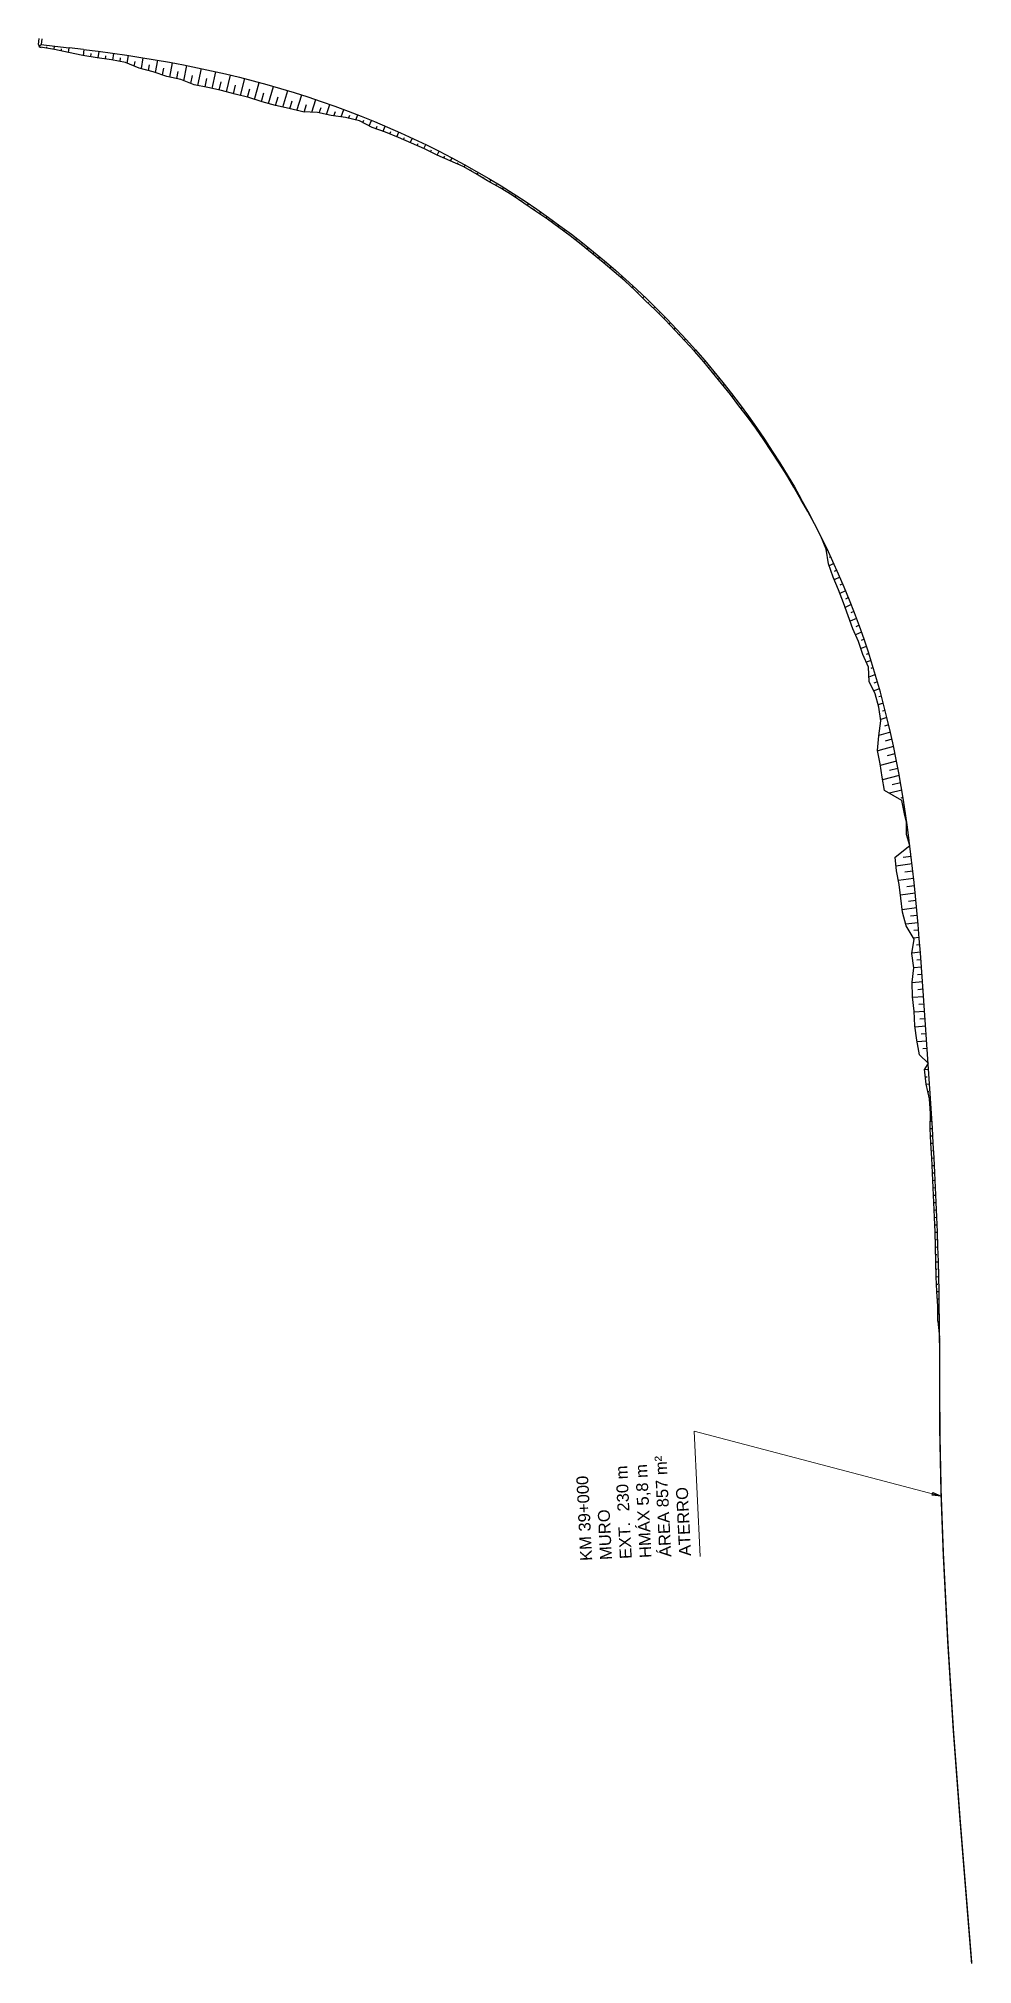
# Model space of a CAD drawing. Header units: metres. Extents: x 288738 to 324331, y 7399322 to 7465117.
# Drawn here: x 321207 to 321522, y 7424054 to 7424703 of the extents above; entities that cross this region are included whole.
import ezdxf

# ---------------------------------------------------------------- set-up
doc = ezdxf.new("R2010")
doc.units = ezdxf.units.M
doc.header["$LTSCALE"] = 10
for name, color, linetype in [('F-HZ-ATERRO-TALUDE', 110, 'Continuous'), ('F-HZ-MUROS', 210, 'Continuous'), ('F-HZ-PIANO-CORTE', 10, 'Continuous'), ('F-HZ-TALUDE', 2, 'Continuous')]:
    doc.layers.add(name, color=color, linetype=linetype)
doc.layers.add('U-HZ-TEXTO-MUROS', color=2, linetype='Continuous', lineweight=0)
doc.styles.add('ARIAL', font='arial.ttf')
doc.styles.add('DIM', font='arial.ttf', dxfattribs={"width": 0.8})
doc.dimstyles.new('U-1_2000', dxfattribs={"dimscale": 2, "dimtxt": 1.5, "dimasz": 0.75, "dimexe": 0.75, "dimexo": 0.75, "dimgap": 0.25, "dimtad": 1, "dimzin": 4, "dimtxsty": 'DIM', "dimblk": 'ARCHTICK', "dimcen": 0.7, "dimdle": 0.75, "dimclrd": 256, "dimclre": 256, "dimclrt": 256, "dimaunit": 1, "dimadec": 3, "dimazin": 2, "dimtfac": 1, "dimtofl": 0, "dimtmove": 0, "dimatfit": 3, "dimldrblk": 'CLOSEDBLANK', "dimfxl": 0, "dimtolj": 1, "dimtzin": 0, "dimlwd": -1, "dimlwe": -1, "dimarcsym": 0})

msp = doc.modelspace()

# ---------------------------------------------------------------- texts
at = {"layer": 'U-HZ-TEXTO-MUROS', "linetype": 'Continuous', "lineweight": -3, "insert": (321426.863, 7424191.313), "char_height": 4, "attachment_point": 7, "rotation": 92.817007, "style": 'ARIAL'}
msp.add_mtext('{\\C256;KM 39+000\\PMURO\\PEXT.^I230 m\\PHMÁX 5,8 m\\PÁREA 857 m²\\PATERRO}', dxfattribs=at)

# ---------------------------------------------------------------- blocks, each defined once
blk = doc.blocks.new('_ArchTick')
at = {"color": 0, "linetype": 'ByBlock', "const_width": 0.15}
blk.add_lwpolyline([(-0.5, -0.5), (0.5, 0.5)], dxfattribs=at)

# ---------------------------------------------------------------- linework, layer by layer
at = {"layer": 'F-HZ-ATERRO-TALUDE', "linetype": 'Continuous', "lineweight": -3}
for p, q in [((321470.621, 7424534.785), (321470.602, 7424534.774)), ((321471.715, 7424532.537), (321471.642, 7424532.496)), ((321472.803, 7424530.286), (321472.43, 7424530.082)), ((321473.861, 7424528.021), (321473.339, 7424527.741)), ((321474.908, 7424525.751), (321473.339, 7424524.926)), ((321475.929, 7424523.469), (321475.053, 7424523.017)), ((321476.935, 7424521.18), (321475.066, 7424520.235)), ((321478.883, 7424516.576), (321476.951, 7424515.637)), ((321477.919, 7424518.882), (321476.972, 7424518.413)), ((321479.83, 7424514.262), (321478.839, 7424513.79)), ((321480.752, 7424511.938), (321478.717, 7424510.99)), ((321481.661, 7424509.609), (321480.616, 7424509.132)), ((321482.541, 7424507.269), (321480.412, 7424506.318)), ((321484.25, 7424502.571), (321482.238, 7424501.71)), ((321483.413, 7424504.926), (321482.33, 7424504.453)), ((321485.879, 7424497.844), (321484.033, 7424497.089)), ((321485.083, 7424500.214), (321484.163, 7424499.829)), ((321486.668, 7424495.472), (321485.76, 7424495.109)), ((321487.426, 7424493.089), (321485.84, 7424492.47)), ((321488.891, 7424488.309), (321486.701, 7424487.494)), ((321488.172, 7424490.703), (321487.379, 7424490.401)), ((321490.275, 7424483.504), (321488.356, 7424482.825)), ((321489.594, 7424485.91), (321488.411, 7424485.48)), ((321491.576, 7424478.676), (321489.886, 7424478.109)), ((321490.934, 7424481.093), (321490.082, 7424480.799)), ((321492.192, 7424476.254), (321491.267, 7424475.951)), ((321493.936, 7424468.959), (321490.111, 7424467.812)), ((321492.796, 7424473.828), (321490.699, 7424473.161)), ((321493.369, 7424471.394), (321491.921, 7424470.947)), ((321494.998, 7424464.074), (321489.695, 7424462.575)), ((321494.469, 7424466.517), (321492.17, 7424465.847)), ((321495.99, 7424459.173), (321490.565, 7424457.734)), ((321495.498, 7424461.624), (321492.818, 7424460.89)), ((321496.457, 7424456.717), (321493.698, 7424456.009)), ((321496.913, 7424454.259), (321491.341, 7424452.878)), ((321497.772, 7424449.333), (321493.615, 7424448.374)), ((321497.35, 7424451.798), (321494.57, 7424451.132)), ((321498.179, 7424446.867), (321497.473, 7424446.71)), ((321498.569, 7424444.397), (321498.149, 7424444.308)), ((321498.951, 7424441.927), (321498.786, 7424441.893)), ((321501.236, 7424424.577), (321495.826, 7424423.746)), ((321500.948, 7424427.061), (321498.27, 7424426.631)), ((321501.789, 7424419.608), (321496.635, 7424418.88)), ((321501.518, 7424422.093), (321498.834, 7424421.697)), ((321502.051, 7424417.122), (321499.54, 7424416.781)), ((321502.304, 7424414.635), (321497.314, 7424413.986)), ((321502.548, 7424412.146), (321500.083, 7424411.839)), ((321502.785, 7424409.658), (321497.936, 7424409.078)), ((321503.234, 7424404.678), (321499.127, 7424404.226)), ((321503.012, 7424407.168), (321500.745, 7424406.908)), ((321503.654, 7424399.696), (321501.717, 7424399.499)), ((321503.446, 7424402.187), (321501.891, 7424402.022)), ((321503.855, 7424397.204), (321502.717, 7424397.092)), ((321504.054, 7424394.712), (321501.191, 7424394.442)), ((321504.244, 7424392.219), (321502.863, 7424392.093)), ((321504.795, 7424384.739), (321501.345, 7424384.456)), ((321504.434, 7424389.726), (321501.819, 7424389.497)), ((321504.614, 7424387.233), (321503.094, 7424387.104)), ((321505.143, 7424379.751), (321501.448, 7424379.465)), ((321504.969, 7424382.245), (321503.176, 7424382.103)), ((321505.485, 7424374.763), (321501.964, 7424374.504)), ((321505.314, 7424377.257), (321503.516, 7424377.122)), ((321505.655, 7424372.269), (321503.87, 7424372.14)), ((321505.824, 7424369.774), (321502.247, 7424369.522)), ((321506.159, 7424364.786), (321502.955, 7424364.566)), ((321505.992, 7424367.28), (321504.289, 7424367.162)), ((321506.327, 7424362.291), (321504.882, 7424362.193))]:
    msp.add_line(p, q, dxfattribs=at)
at = {"layer": 'F-HZ-MUROS', "linetype": 'Continuous', "lineweight": -3, "const_width": 0.5}
msp.add_lwpolyline([(321510.519, 7424264.852, -0.0023601), (321510.53, 7424253.098, 0.0122254), (321511.797, 7424191.749, 0.0089049), (321517.429, 7424102.365), (321521.358, 7424053.803)], format="xyb", dxfattribs=at)
at = {"layer": 'F-HZ-PIANO-CORTE'}
for p, q in [((321207.173, 7424700.041), (321207.865, 7424700.647)), ((321209.725, 7424699.444), (321209.777, 7424699.943)), ((321212.196, 7424699.076), (321212.315, 7424700.181)), ((321214.646, 7424698.521), (321214.723, 7424699.213)), ((321217.092, 7424697.959), (321217.285, 7424699.628)), ((321222.113, 7424696.929), (321222.371, 7424699.024)), ((321224.574, 7424696.538), (321224.713, 7424697.624)), ((321227.035, 7424696.15), (321227.331, 7424698.392)), ((321229.499, 7424695.789), (321229.654, 7424696.923)), ((321231.96, 7424695.409), (321232.285, 7424697.716)), ((321234.407, 7424694.946), (321234.583, 7424696.151)), ((321236.837, 7424694.371), (321237.232, 7424696.993)), ((321241.586, 7424692.583), (321242.172, 7424696.221)), ((321239.207, 7424693.432), (321239.455, 7424695.021)), ((321243.995, 7424691.951), (321244.317, 7424693.883)), ((321246.389, 7424691.251), (321247.104, 7424695.399)), ((321248.757, 7424690.422), (321249.162, 7424692.694)), ((321251.143, 7424689.723), (321252.027, 7424694.521)), ((321253.561, 7424689.212), (321254.022, 7424691.636)), ((321255.935, 7424688.484), (321256.938, 7424693.584)), ((321258.256, 7424687.514), (321258.823, 7424690.304)), ((321260.63, 7424686.833), (321261.837, 7424692.587)), ((321263.055, 7424686.402), (321263.669, 7424689.234)), ((321265.464, 7424685.895), (321266.723, 7424691.526)), ((321270.245, 7424684.735), (321271.595, 7424690.401)), ((321275.004, 7424683.508), (321276.45, 7424689.206)), ((321267.86, 7424685.338), (321268.511, 7424688.156)), ((321272.623, 7424684.11), (321273.324, 7424686.964)), ((321277.387, 7424682.913), (321278.13, 7424685.75)), ((321279.739, 7424682.204), (321281.287, 7424687.939)), ((321282.082, 7424681.472), (321282.891, 7424684.378)), ((321284.445, 7424680.814), (321286.103, 7424686.598)), ((321286.81, 7424680.164), (321287.658, 7424683.036)), ((321289.202, 7424679.597), (321290.899, 7424685.182)), ((321293.987, 7424678.447), (321295.671, 7424683.691)), ((321291.595, 7424679.028), (321292.442, 7424681.74)), ((321296.409, 7424677.946), (321297.229, 7424680.434)), ((321298.978, 7424677.866), (321300.419, 7424682.125)), ((321301.52, 7424677.675), (321302.153, 7424679.497)), ((321303.953, 7424677.143), (321305.143, 7424680.485)), ((321306.411, 7424676.667), (321306.953, 7424678.154)), ((321308.917, 7424676.304), (321309.84, 7424678.772)), ((321311.4, 7424675.856), (321311.79, 7424676.872)), ((321313.844, 7424675.286), (321314.509, 7424676.985)), ((321316.173, 7424674.416), (321316.503, 7424675.24)), ((321318.377, 7424673.239), (321319.151, 7424675.125)), ((321320.665, 7424672.272), (321321.062, 7424673.219)), ((321323.018, 7424671.457), (321323.762, 7424673.193)), ((321325.34, 7424670.563), (321325.697, 7424671.38)), ((321327.645, 7424669.629), (321328.343, 7424671.189)), ((321329.93, 7424668.647), (321330.275, 7424669.401)), ((321332.209, 7424667.648), (321332.892, 7424669.113)), ((321334.479, 7424666.63), (321334.815, 7424667.336)), ((321336.748, 7424665.608), (321337.406, 7424666.965)), ((321338.992, 7424664.532), (321339.319, 7424665.193)), ((321341.233, 7424663.45), (321341.884, 7424664.74)), ((321343.515, 7424662.446), (321343.809, 7424663.018)), ((321345.8, 7424661.441), (321346.321, 7424662.436)), ((321348.084, 7424660.43), (321348.303, 7424660.839)), ((321350.352, 7424659.383), (321350.718, 7424660.055)), ((321352.522, 7424658.153), (321352.71, 7424658.493)), ((321354.681, 7424656.906), (321355.074, 7424657.6)), ((321356.808, 7424655.602), (321357.021, 7424655.971)), ((321358.955, 7424654.333), (321359.386, 7424655.07)), ((321361.145, 7424653.138), (321361.335, 7424653.457)), ((321363.305, 7424651.891), (321363.655, 7424652.466)), ((321365.42, 7424650.567), (321365.596, 7424650.852)), ((321367.512, 7424649.208), (321367.878, 7424649.79)), ((321369.581, 7424647.814), (321369.777, 7424648.12)), ((321371.647, 7424646.416), (321372.055, 7424647.041)), ((321373.711, 7424645.015), (321373.919, 7424645.329)), ((321375.78, 7424643.622), (321376.184, 7424644.222)), ((321377.852, 7424642.234), (321378.042, 7424642.511)), ((321379.871, 7424640.768), (321380.263, 7424641.331)), ((321381.87, 7424639.275), (321382.079, 7424639.57)), ((321383.878, 7424637.796), (321384.293, 7424638.371)), ((321385.888, 7424636.319), (321386.091, 7424636.596)), ((321387.854, 7424634.783), (321388.271, 7424635.343)), ((321389.815, 7424633.24), (321390.031, 7424633.526)), ((321391.748, 7424631.663), (321392.197, 7424632.246)), ((321393.681, 7424630.087), (321393.913, 7424630.383)), ((321395.628, 7424628.528), (321396.069, 7424629.083)), ((321397.564, 7424626.957), (321397.776, 7424627.219)), ((321399.453, 7424625.327), (321399.886, 7424625.854)), ((321401.34, 7424623.695), (321401.558, 7424623.957)), ((321403.223, 7424622.059), (321403.647, 7424622.559)), ((321405.089, 7424620.404), (321405.298, 7424620.647)), ((321406.923, 7424618.712), (321407.351, 7424619.201)), ((321408.737, 7424616.999), (321408.959, 7424617.249)), ((321410.527, 7424615.259), (321410.997, 7424615.779)), ((321412.322, 7424613.528), (321412.559, 7424613.786)), ((321414.124, 7424611.803), (321414.583, 7424612.296)), ((321415.905, 7424610.057), (321416.128, 7424610.293)), ((321417.674, 7424608.299), (321418.109, 7424608.751)), ((321419.404, 7424606.5), (321419.625, 7424606.727)), ((321421.117, 7424604.686), (321421.574, 7424605.147)), ((321422.828, 7424602.871), (321423.053, 7424603.094)), ((321424.538, 7424601.055), (321424.977, 7424601.483)), ((321426.229, 7424599.221), (321426.438, 7424599.422)), ((321427.917, 7424597.384), (321428.316, 7424597.762)), ((321429.555, 7424595.502), (321429.754, 7424595.687)), ((321431.188, 7424593.614), (321431.588, 7424593.981)), ((321432.769, 7424591.682), (321432.982, 7424591.874)), ((321434.35, 7424589.749), (321434.795, 7424590.145)), ((321435.925, 7424587.815), (321436.148, 7424588.009)), ((321437.497, 7424585.877), (321437.935, 7424586.254)), ((321439.058, 7424583.931), (321439.268, 7424584.109)), ((321440.606, 7424581.975), (321441.008, 7424582.31)), ((321442.131, 7424580.001), (321442.325, 7424580.159)), ((321443.655, 7424578.025), (321444.013, 7424578.314)), ((321445.177, 7424576.048), (321445.334, 7424576.173)), ((321446.665, 7424574.045), (321446.949, 7424574.267)), ((321448.126, 7424572.021), (321448.26, 7424572.124)), ((321449.567, 7424569.982), (321449.815, 7424570.17)), ((321450.998, 7424567.936), (321451.112, 7424568.021)), ((321452.373, 7424565.851), (321452.611, 7424566.025)), ((321453.732, 7424563.754), (321453.86, 7424563.846)), ((321455.102, 7424561.668), (321455.335, 7424561.832)), ((321456.475, 7424559.582), (321456.576, 7424559.653)), ((321457.813, 7424557.475), (321457.986, 7424557.593)), ((321459.145, 7424555.363), (321459.218, 7424555.412)), ((321460.424, 7424553.216), (321460.565, 7424553.309)), ((321461.694, 7424551.065), (321461.762, 7424551.109)), ((321462.928, 7424548.892), (321463.069, 7424548.982)), ((321464.158, 7424546.717), (321464.227, 7424546.761)), ((321465.38, 7424544.539), (321465.499, 7424544.613)), ((321466.592, 7424542.355), (321466.64, 7424542.384)), ((321467.788, 7424540.163), (321467.854, 7424540.202)), ((321499.709, 7424434.99), (321499.931, 7424435.031)), ((321499.979, 7424432.503), (321500.121, 7424432.528)), ((321505.459, 7424355.239), (321506.794, 7424355.329)), ((321505.715, 7424352.751), (321506.338, 7424352.793)), ((321505.975, 7424350.263), (321507.129, 7424350.34)), ((321506.55, 7424347.796), (321506.924, 7424347.821)), ((321507.119, 7424345.328), (321507.464, 7424345.352)), ((321507.29, 7424342.834), (321507.461, 7424342.846)), ((321507.458, 7424340.34), (321507.799, 7424340.363)), ((321507.411, 7424335.326), (321508.12, 7424335.373)), ((321507.434, 7424337.833), (321507.697, 7424337.85)), ((321507.511, 7424332.827), (321507.891, 7424332.852)), ((321507.612, 7424330.328), (321508.422, 7424330.382)), ((321507.742, 7424327.831), (321508.152, 7424327.859)), ((321507.872, 7424325.334), (321508.703, 7424325.39)), ((321508.015, 7424322.839), (321508.425, 7424322.866)), ((321508.158, 7424320.343), (321508.964, 7424320.397)), ((321508.257, 7424317.844), (321508.671, 7424317.872)), ((321508.357, 7424315.346), (321509.206, 7424315.403)), ((321508.496, 7424312.85), (321508.906, 7424312.878)), ((321508.634, 7424310.354), (321509.427, 7424310.408)), ((321508.738, 7424307.857), (321509.133, 7424307.883)), ((321508.842, 7424305.359), (321509.628, 7424305.412)), ((321508.928, 7424302.86), (321509.323, 7424302.887)), ((321509.014, 7424300.362), (321509.809, 7424300.415)), ((321509.097, 7424297.863), (321509.493, 7424297.89)), ((321509.18, 7424295.365), (321509.97, 7424295.418)), ((321509.195, 7424292.862), (321509.618, 7424292.89)), ((321509.211, 7424290.359), (321510.111, 7424290.42)), ((321509.29, 7424287.861), (321509.731, 7424287.891)), ((321509.369, 7424285.363), (321510.232, 7424285.421)), ((321509.495, 7424282.869), (321509.889, 7424282.895)), ((321509.621, 7424280.374), (321510.333, 7424280.422)), ((321509.791, 7424277.883), (321510.082, 7424277.903)), ((321509.96, 7424275.392), (321510.414, 7424275.423)), ((321509.934, 7424272.889), (321510.189, 7424272.906))]:
    msp.add_line(p, q, dxfattribs=at)
at = {"layer": 'F-HZ-TALUDE'}
for p, q in [((321206.948, 7424700.72), (321207.107, 7424702.714)), ((321208.073, 7424702.637), (321207.865, 7424700.647))]:
    msp.add_line(p, q, dxfattribs=at)
at = {"layer": 'F-HZ-TALUDE', "linetype": 'Continuous', "lineweight": -3}
for points in [[(321217.092, 7424697.959), (321212.292, 7424699.062), (321207.644, 7424699.754)], [(321207.865, 7424700.647), (321212.412, 7424700.171), (321217.285, 7424699.628)], [(321468.359, 7424539.116), (321466.1, 7424543.258), (321463.789, 7424547.375), (321461.455, 7424551.486), (321459.034, 7424555.549), (321456.501, 7424559.543), (321453.899, 7424563.495), (321451.322, 7424567.473), (321448.606, 7424571.356), (321445.831, 7424575.199), (321442.939, 7424578.956), (321440.038, 7424582.71), (321437.069, 7424586.412), (321434.069, 7424590.094), (321431.057, 7424593.773), (321427.938, 7424597.362), (321424.719, 7424600.863), (321421.458, 7424604.326), (321418.188, 7424607.787), (321414.812, 7424611.144), (321411.372, 7424614.438), (321407.953, 7424617.761), (321404.449, 7424620.994), (321400.85, 7424624.122), (321397.238, 7424627.239), (321393.515, 7424630.221), (321389.816, 7424633.239), (321386.063, 7424636.191), (321382.215, 7424639.018), (321378.386, 7424641.876), (321374.417, 7424644.536), (321370.464, 7424647.219), (321366.499, 7424649.891), (321362.447, 7424652.428), (321358.249, 7424654.718), (321354.173, 7424657.217), (321350.014, 7424659.575), (321345.633, 7424661.515), (321341.255, 7424663.44), (321336.958, 7424665.513), (321332.608, 7424667.473), (321328.24, 7424669.388), (321323.821, 7424671.179), (321319.31, 7424672.742), (321315.083, 7424674.997), (321310.398, 7424676.09), (321305.589, 7424676.786), (321300.924, 7424677.805), (321295.992, 7424677.959), (321291.403, 7424679.075), (321286.816, 7424680.162), (321282.281, 7424681.409), (321277.785, 7424682.814), (321273.207, 7424683.957), (321268.631, 7424685.16), (321264.011, 7424686.232), (321259.33, 7424687.065), (321254.843, 7424688.941), (321250.16, 7424689.931), (321245.569, 7424691.538), (321240.889, 7424692.766), (321236.28, 7424694.591), (321231.51, 7424695.495), (321226.701, 7424696.199), (321221.889, 7424696.965)], [(321222.146, 7424699.053), (321226.995, 7424698.438), (321231.831, 7424697.781), (321236.652, 7424697.082), (321241.46, 7424696.338), (321246.252, 7424695.549), (321251.028, 7424694.709), (321255.786, 7424693.815), (321260.526, 7424692.866), (321265.246, 7424691.86), (321269.946, 7424690.797), (321274.624, 7424689.673), (321279.277, 7424688.484), (321283.905, 7424687.229), (321288.512, 7424685.906), (321293.099, 7424684.514), (321297.664, 7424683.053), (321302.207, 7424681.523), (321306.726, 7424679.926), (321311.22, 7424678.26), (321315.689, 7424676.527), (321320.132, 7424674.728), (321324.547, 7424672.861), (321328.933, 7424670.929), (321333.29, 7424668.931), (321337.615, 7424666.865), (321341.906, 7424664.729), (321346.161, 7424662.522), (321350.378, 7424660.246), (321354.558, 7424657.901), (321358.697, 7424655.487), (321362.796, 7424653.006), (321366.853, 7424650.458), (321370.867, 7424647.844), (321374.836, 7424645.164), (321378.76, 7424642.42), (321382.637, 7424639.612), (321386.467, 7424636.742), (321390.248, 7424633.81), (321393.98, 7424630.816), (321397.66, 7424627.763), (321401.289, 7424624.65), (321404.865, 7424621.479), (321408.387, 7424618.251), (321411.854, 7424614.967), (321415.265, 7424611.628), (321418.62, 7424608.234), (321421.918, 7424604.787), (321425.157, 7424601.289), (321428.336, 7424597.739), (321431.456, 7424594.139), (321434.515, 7424590.491), (321437.512, 7424586.794), (321440.446, 7424583.052), (321443.318, 7424579.264), (321446.125, 7424575.431), (321448.868, 7424571.556), (321451.546, 7424567.639), (321454.158, 7424563.681), (321456.703, 7424559.683), (321459.181, 7424555.648), (321461.591, 7424551.575), (321463.933, 7424547.466)], [(321507.462, 7424345.39), (321506.125, 7424365.3), (321505.793, 7424370.232), (321505.46, 7424375.141), (321505.124, 7424380.027), (321504.784, 7424384.89), (321504.433, 7424389.731), (321504.067, 7424394.548), (321503.684, 7424399.342), (321503.284, 7424404.113), (321502.861, 7424408.861), (321502.411, 7424413.586), (321501.933, 7424418.288), (321501.423, 7424422.968), (321500.882, 7424427.626), (321500.303, 7424432.262), (321499.683, 7424436.876), (321499.021, 7424441.47), (321498.316, 7424446.04), (321497.561, 7424450.609), (321496.751, 7424455.173), (321495.883, 7424459.732), (321494.955, 7424464.284), (321493.966, 7424468.829), (321492.911, 7424473.364), (321491.785, 7424477.887), (321490.588, 7424482.397), (321489.317, 7424486.891), (321487.973, 7424491.368), (321486.555, 7424495.828), (321485.065, 7424500.268), (321483.502, 7424504.687), (321481.866, 7424509.085), (321480.158, 7424513.459), (321478.378, 7424517.809), (321476.527, 7424522.133), (321474.604, 7424526.43), (321472.61, 7424530.699), (321470.546, 7424534.938), (321468.411, 7424539.147), (321466.207, 7424543.323), (321463.933, 7424547.466)], [(321498.708, 7424441.406), (321497.835, 7424445.935), (321492.008, 7424449.303), (321491.174, 7424453.772), (321490.48, 7424458.288), (321489.657, 7424462.783), (321490.092, 7424467.668), (321490.767, 7424472.686), (321490.1, 7424477.326), (321488.876, 7424481.799), (321486.768, 7424485.957), (321486.555, 7424490.824), (321484.704, 7424495.085), (321483.225, 7424499.497), (321481.333, 7424503.741), (321479.764, 7424508.129), (321478.16, 7424512.514), (321476.473, 7424516.873), (321474.668, 7424521.185), (321473.089, 7424525.629), (321472.359, 7424530.562), (321470.536, 7424534.933)], [(321503.814, 7424360.166), (321502.856, 7424365.075), (321502.185, 7424369.976), (321501.946, 7424374.881), (321501.418, 7424379.739), (321501.343, 7424384.608), (321501.82, 7424389.502), (321501.165, 7424394.275), (321501.914, 7424399.163), (321499.274, 7424403.675), (321498.038, 7424408.292), (321497.435, 7424412.95), (321496.894, 7424417.592), (321495.978, 7424422.153), (321495.538, 7424426.761)], [(321509.907, 7424270.385), (321509.96, 7424275.4), (321509.62, 7424280.388), (321509.368, 7424285.383), (321509.21, 7424290.383), (321509.179, 7424295.392), (321509.013, 7424300.393), (321508.841, 7424305.392), (321508.632, 7424310.39), (321508.355, 7424315.382), (321508.157, 7424320.38), (321507.87, 7424325.372), (321507.61, 7424330.366), (321507.41, 7424335.364), (321507.458, 7424340.378), (321507.117, 7424345.367), (321505.967, 7424350.301), (321505.455, 7424355.277)], [(321510.518, 7424264.882), (321510.515, 7424265.415), (321510.475, 7424270.423), (321510.414, 7424275.43), (321510.333, 7424280.436), (321510.232, 7424285.441), (321510.111, 7424290.444), (321509.97, 7424295.446), (321509.808, 7424300.446), (321509.627, 7424305.445), (321509.426, 7424310.443), (321509.204, 7424315.439), (321508.963, 7424320.434), (321508.701, 7424325.428), (321508.42, 7424330.42), (321508.118, 7424335.411), (321507.796, 7424340.401), (321507.462, 7424345.39)]]:
    msp.add_lwpolyline(points, dxfattribs=at)
at = {"layer": 'F-HZ-TALUDE'}
for points in [[(321221.889, 7424696.965), (321217.092, 7424697.959)], [(321222.146, 7424699.053), (321217.285, 7424699.628)], [(321495.538, 7424426.761), (321500.498, 7424430.702), (321499.332, 7424434.458), (321499.435, 7424438.6), (321498.708, 7424441.406)], [(321503.814, 7424360.166), (321506.655, 7424357.403), (321505.455, 7424355.277)], [(321509.907, 7424270.385), (321510.474, 7424264.955)]]:
    msp.add_lwpolyline(points, dxfattribs=at)
msp.add_arc((321207.865, 7424700.647), 0.92, 175.442297, 266.958786, dxfattribs=at)

msp.set_redraw_order([(e.dxf.handle, doc.entitydb.next_handle()) for e in msp.query("TEXT MTEXT ATTDEF DIMENSION ARC_DIMENSION")])  # texts and dimensions are drawn at this point

# ---------------------------------------------------------------- leaders
at = {"layer": 'U-HZ-TEXTO-MUROS', "linetype": 'Continuous', "lineweight": -3}
msp.add_leader([(321511.063, 7424211.434), (321427.807, 7424233.34), (321429.889, 7424191.028)], dimstyle='U-1_2000', override={"dimscale": 1, "dimasz": 3}, dxfattribs=at)

doc.saveas('drawing.dxf')
